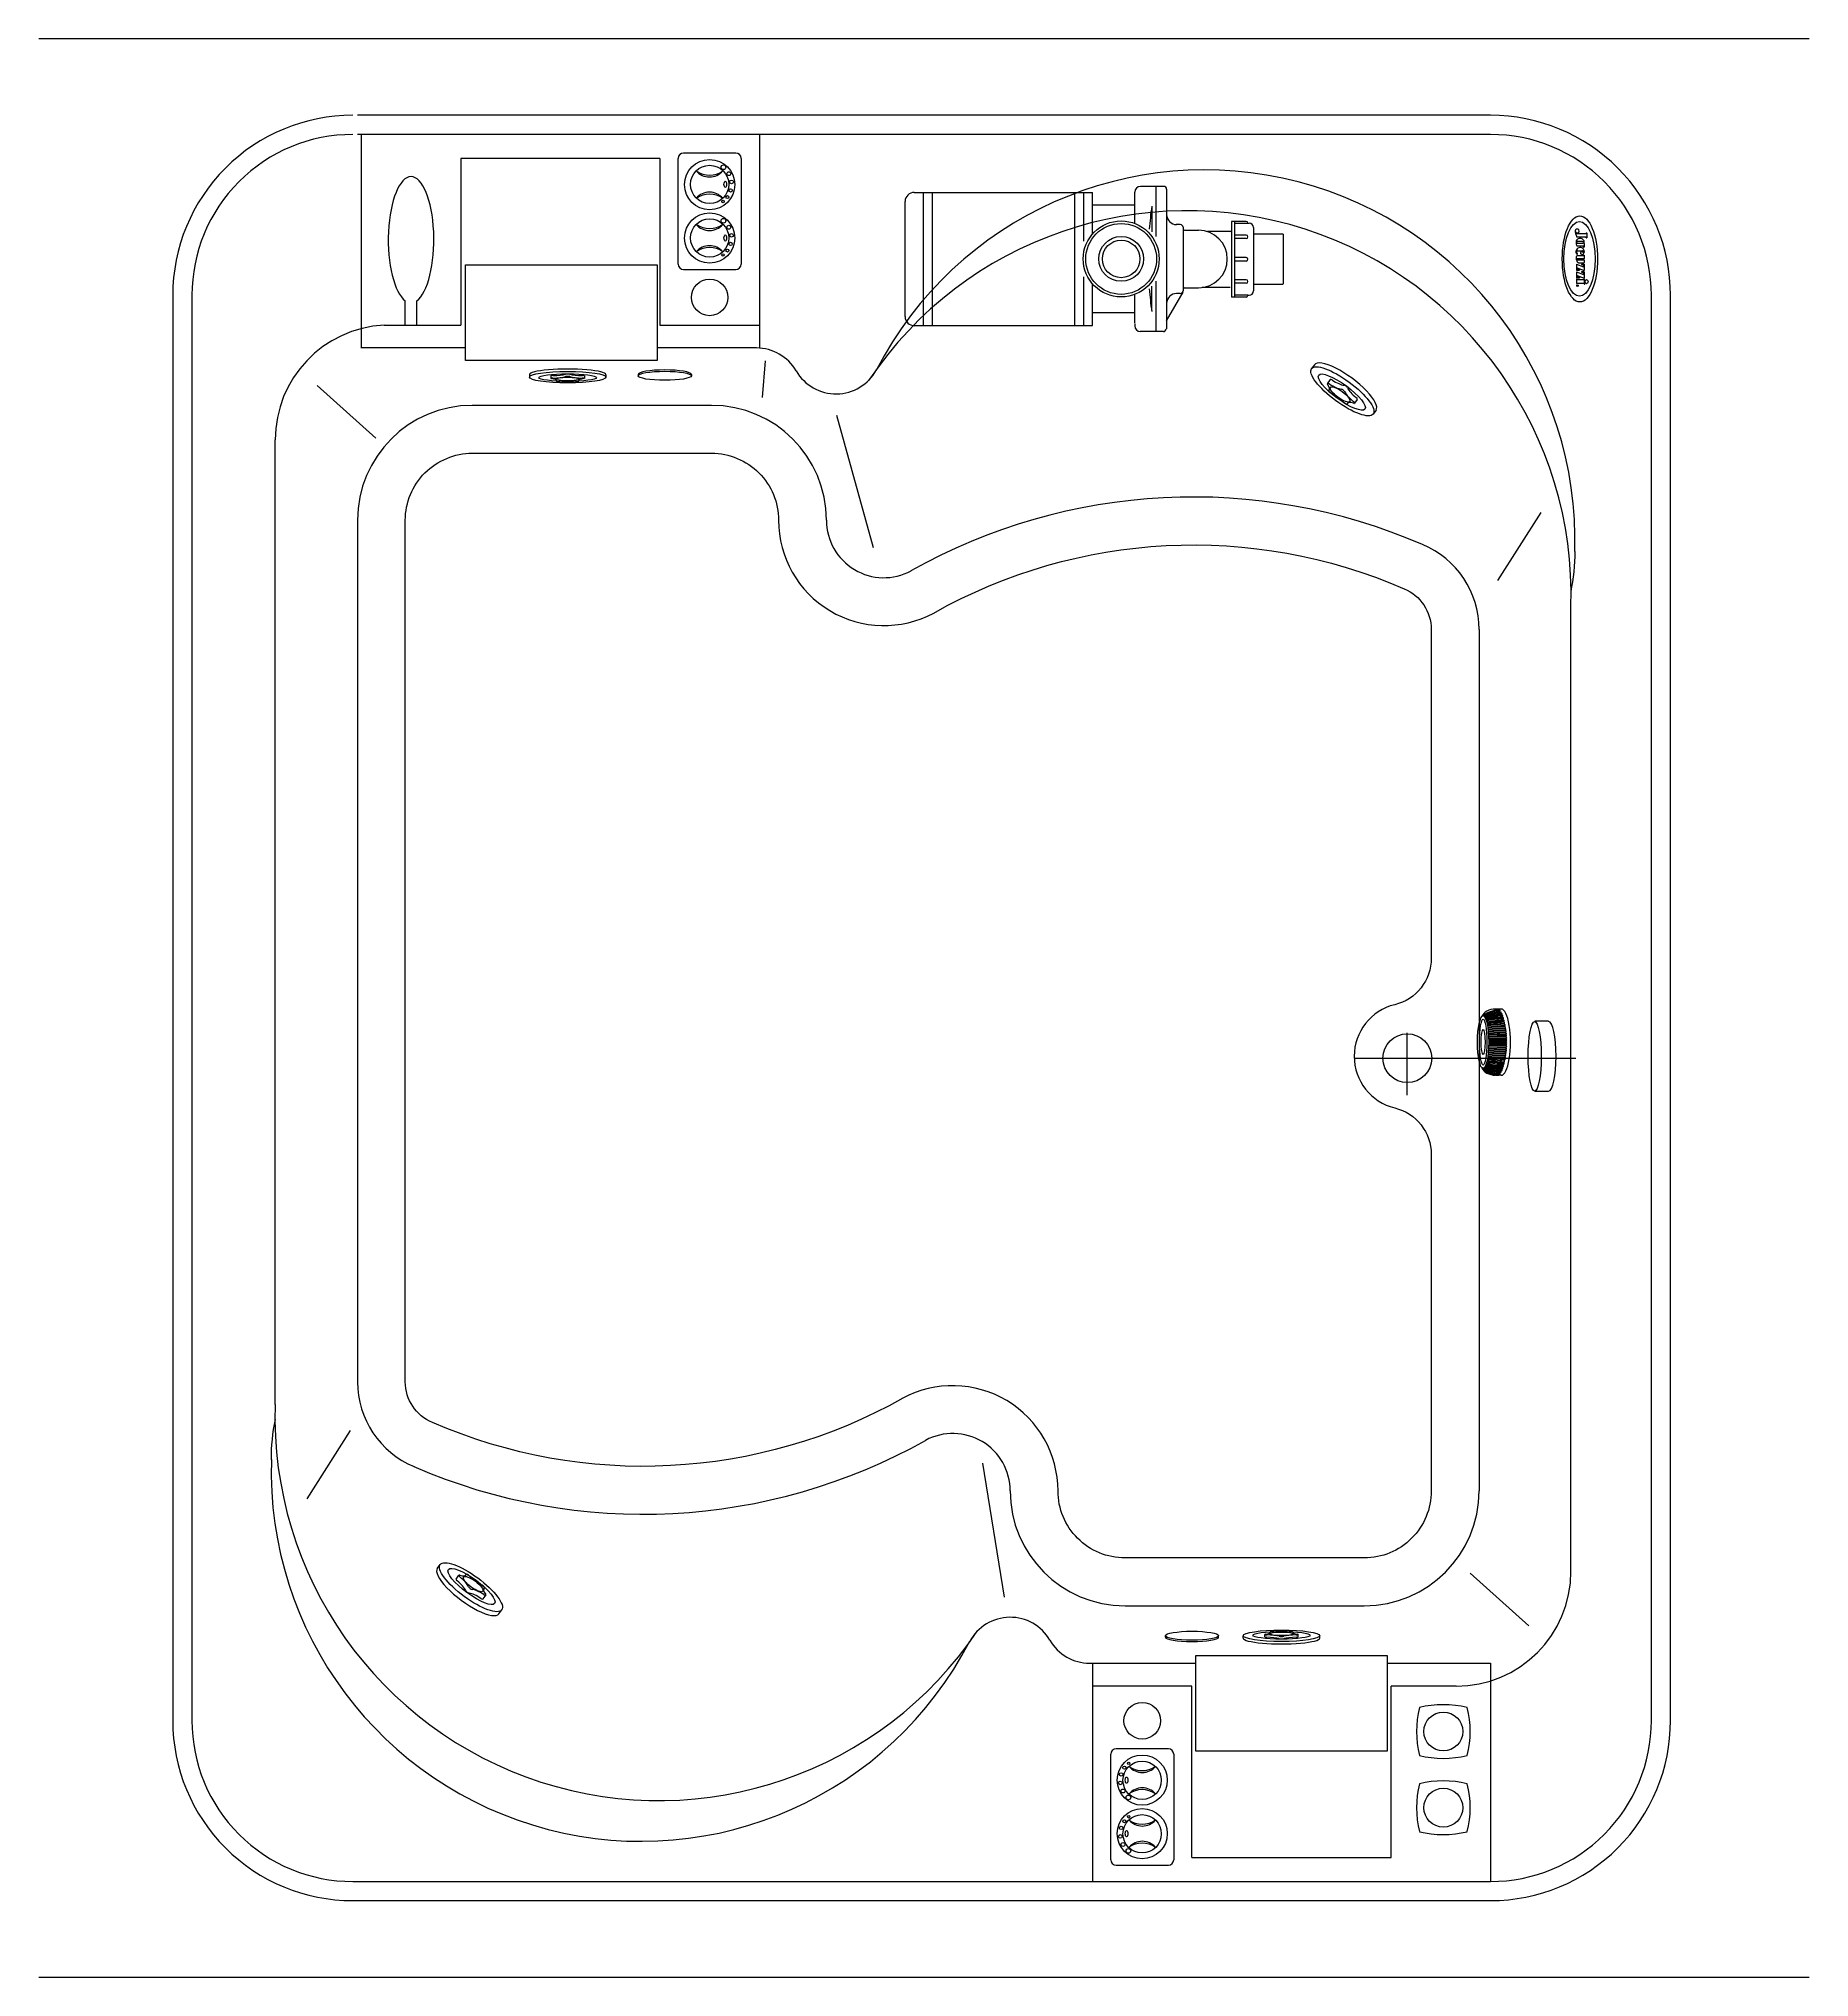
# Model space of a CAD drawing. Header units: millimetres. Extents: x 14433.32 to 14435.17, y 9240.44 to 9242.46.
import ezdxf
from ezdxf.enums import TextEntityAlignment as Align

# ---------------------------------------------------------------- set-up
doc = ezdxf.new("R2010")
doc.units = ezdxf.units.MM
doc.header["$LTSCALE"] = 0.25
for name, color, linetype in [('ARQ-COZ', 2, 'Continuous'), ('ARQ-SAN', 2, 'Continuous'), ('CONTOR05', 4, 'Continuous'), ('LCOTA02', 1, 'Continuous')]:
    doc.layers.add(name, color=color, linetype=linetype)
doc.styles.add('ROMANS', font='stylu.ttf')

# ---------------------------------------------------------------- blocks, each defined once
blk = doc.blocks.new('A$C1BA52001')
at = {"layer": 'LCOTA02'}
for p, q in [((0, 2.27), (0, 0.79)), ((7.43, 0.79), (7.43, 2.27))]:
    blk.add_line(p, q, dxfattribs=at)
blk.add_ellipse((3.71, 2.27), major_axis=(-3.71, 0), ratio=0.186255, dxfattribs=at)
blk.add_ellipse((3.71, 0.79), major_axis=(3.71, 0), ratio=0.213184, start_param=3.141593, end_param=6.283185, dxfattribs=at)
blk = doc.blocks.new('A$C64DC4944')
at = {"layer": 'LCOTA02'}
for p, q in [((1, 10.05), (1.61, 10.04)), ((1, 10.05), (1.61, 10.04)), ((0.54, 6.23), (2.35, 6.11)), ((0.55, 6.43), (2.36, 6.31)), ((0.56, 6.56), (2.37, 6.4)), ((0.58, 6.75), (2.38, 6.6)), ((0.59, 6.88), (2.38, 6.7)), ((0.61, 7.08), (2.4, 6.9)), ((0.63, 7.21), (2.41, 6.99)), ((0.65, 7.4), (2.42, 7.19)), ((0.67, 7.53), (2.43, 7.29)), ((0.7, 7.73), (2.46, 7.49)), ((0.5, 5.45), (2.33, 5.42)), ((0.5, 5.25), (2.33, 5.22)), ((0.5, 5.12), (2.33, 5.12)), ((0.5, 4.93), (2.33, 4.93)), ((0.5, 4.8), (2.33, 4.83)), ((0.5, 4.6), (2.33, 4.63)), ((0.51, 5.78), (2.34, 5.72)), ((0.51, 5.58), (2.33, 5.52)), ((0.51, 4.47), (2.33, 4.53)), ((0.51, 4.27), (2.34, 4.33)), ((0.52, 5.91), (2.34, 5.81)), ((0.52, 4.14), (2.34, 4.24)), ((0.53, 6.1), (2.35, 6.01)), ((0.53, 3.95), (2.35, 4.04)), ((0.54, 3.82), (2.35, 3.94)), ((0.55, 3.62), (2.36, 3.74)), ((0.56, 3.49), (2.37, 3.65)), ((0.58, 3.3), (2.38, 3.45)), ((0.59, 3.17), (2.38, 3.35)), ((0.61, 2.97), (2.4, 3.15)), ((0.63, 2.84), (2.41, 3.06)), ((0.65, 2.65), (2.42, 2.86)), ((0.67, 2.52), (2.43, 2.76)), ((0.7, 2.32), (2.46, 2.56)), ((1, 0), (1.61, 0.01))]:
    blk.add_line(p, q, dxfattribs=at)
for centre, radius, start, end in [((0.78, 8.28), 0.0957, 76.4345, 262.6285), ((0.83, 8.64), 0.0886, 70.0987, 280.7386), ((0.27, 0.94), 7.45, 72.2851, 85.8848), ((0.9, 8.97), 0.0853, 77.1949, 270.3983), ((0.81, 3.81), 4.74, 68.2863, 89.644), ((0.81, 4.32), 4.4, 66.1373, 89.444), ((0.96, 9.26), 0.0777, 73.1915, 257.3605), ((0.5, 3.09), 5.81, 68.528, 86.0922), ((0.67, 4.8), 4.27, 62.3198, 86.6528), ((0.56, 4.48), 4.72, 63.2328, 85.4084), ((0.73, 5.64), 3.71, 57.5492, 86.0418), ((1.05, 9.54), 0.0615, 68.3204, 262.6804), ((0.87, 6.16), 3.32, 55.1075, 86.9796), ((0.99, 6.71), 2.88, 50.6805, 88.3252), ((1.17, 9.8), 0.0615, 68.3204, 262.6804), ((1.17, 7.3), 2.43, 44.3309, 90.2321), ((1.25, 7.67), 2.18, 37.8314, 91.6456), ((1.27, 9.97), 0.0437, 95.1947, 269.2796), ((1.48, 8.38), 1.65, 23.122, 97.4137), ((1.4, 8.12), 1.81, 29.4273, 93.9522), ((1.6, 8.54), 1.5, 15.4909, 89.5), ((0.54, 6.33), 0.0985, 85.009, 266.8693), ((0.57, 6.66), 0.098, 83.6339, 266.1623), ((0.6, 6.98), 0.0976, 82.2368, 265.4561), ((0.64, 7.31), 0.0971, 80.818, 264.7502), ((0.68, 7.63), 0.0966, 79.3777, 264.0441), ((0.73, 7.95), 0.0962, 77.9164, 263.337), ((-5.35, -37.79), 46.05, 80.2208, 82.4284), ((-0.81, -6.43), 14.56, 76.9086, 83.8716), ((-0.02, -2.86), 11.07, 76.75, 85.9055), ((0.5, 5.35), 0.1, 89, 269), ((0.5, 5.03), 0.1, 90, 270), ((0.5, 4.7), 0.1, 91, 271), ((0.51, 5.68), 0.0995, 87.6922, 268.2877), ((0.51, 4.37), 0.0995, 91.7123, 272.3078), ((0.52, 6.01), 0.099, 86.3618, 267.5776), ((0.52, 4.04), 0.099, 92.4224, 273.6382), ((0.54, 3.72), 0.0985, 93.1307, 274.991), ((0.57, 3.39), 0.098, 93.8377, 276.3661), ((0.6, 3.07), 0.0976, 94.5439, 277.7632), ((0.64, 2.74), 0.0971, 95.2498, 279.182), ((0.68, 2.42), 0.0966, 95.9559, 280.6223), ((0.73, 2.1), 0.0962, 96.663, 282.0836), ((-5.35, 47.84), 46.05, 277.5716, 279.7791), ((-0.81, 16.48), 14.56, 276.1284, 283.0908), ((-0.02, 12.91), 11.07, 274.0945, 283.2492), ((0.78, 1.77), 0.0957, 97.3715, 283.5655), ((0.83, 1.41), 0.0886, 79.2614, 289.9013), ((0.27, 9.11), 7.45, 274.1152, 287.7136), ((0.9, 1.08), 0.0853, 89.6017, 282.8051), ((0.81, 6.24), 4.74, 270.356, 291.7114), ((0.81, 5.73), 4.4, 270.556, 293.8599), ((0.96, 0.79), 0.0777, 102.6395, 286.8085), ((0.5, 6.96), 5.81, 273.9078, 291.4695), ((0.67, 5.25), 4.27, 273.3472, 297.6765), ((0.56, 5.57), 4.72, 274.5916, 296.7633), ((0.73, 4.41), 3.71, 273.9582, 302.4452), ((1.05, 0.51), 0.0615, 97.3196, 291.6796), ((0.87, 3.89), 3.32, 273.0204, 304.8844), ((0.99, 3.34), 2.88, 271.6748, 309.1263), ((1.17, 0.25), 0.0615, 97.3196, 291.6796), ((1.17, 2.75), 2.43, 269.7679, 315.0739), ((1.25, 2.38), 2.18, 268.3544, 322.1082), ((1.6, 1.51), 1.5, 270.5, 344.4472)]:
    blk.add_arc(centre, radius, start, end, dxfattribs=at)
blk.add_ellipse((1, 5.03), major_axis=(0, 5.03), ratio=0.198307, start_param=6.281174, end_param=9.428239, dxfattribs=at)
for major_axis, ratio in [((0, 4), 0.1484), ((0, 3.49), 0.114375), ((0, 1.89), 0.112344)]:
    blk.add_ellipse((2.92, 5.02), major_axis=major_axis, ratio=ratio, dxfattribs=at)
blk = doc.blocks.new('A$C01223EBC')
at = {"layer": 'CONTOR05', "rotation": 270}
blk.add_blockref('A$C64DC4944', (0, 3.52), dxfattribs=at)
blk = doc.blocks.new('A$C1E5B20B9')
at = {"layer": 'LCOTA02'}
for p, q in [((12, 80), (17, 80)), ((14.6, 57.5), (19.6, 57.5)), ((14.6, 22.5), (20, 22.5)), ((12, 0), (17, 0))]:
    blk.add_line(p, q, dxfattribs=at)
for centre, major_axis, start_param, end_param in [((12, 40), (0, 40), 0, 3.141593), ((11.3, 40), (0, 2.68), 0.506677, 2.634916), ((8.2, 59), (0, 19), 3.648269, 4.519872), ((14.6, 54.8), (0, 2.68), 6.283185, 7.661464), ((16.3, 40), (0, 2.68), 0.506677, 2.634916), ((13.2, 59), (0, 19), 3.648269, 4.519872), ((19.6, 54.8), (0, 2.68), 5.533225, 7.661464), ((24, 70.7), (0, 19), 2.391632, 3.263235), ((24.8, 49.2), (0, 2.68), 4.276588, 6.404827), ((30.7, 40), (0, 19), 1.134995, 2.006598), ((8.2, 21), (0, 19), 4.904906, 5.776509), ((14.6, 25.2), (0, 2.68), 1.763314, 3.141593), ((13.2, 21), (0, 19), 4.904906, 5.776509), ((19.6, 25.2), (0, 2.68), 1.763314, 3.891553), ((24, 9.3), (0, 19), 6.161543, 7.033146), ((24.8, 30.8), (0, 2.68), 3.019951, 5.14819)]:
    blk.add_ellipse(centre, major_axis=major_axis, ratio=0.3, start_param=start_param, end_param=end_param, dxfattribs=at)
for centre, major_axis, ratio in [((17, 40), (0, 40), 0.3), ((18, 40), (0, 30), 0.266667), ((21, 40), (0, 12.5), 0.3)]:
    blk.add_ellipse(centre, major_axis=major_axis, ratio=ratio, dxfattribs=at)
blk = doc.blocks.new('A$C05FF093C')
at = {"layer": 'CONTOR05', "xscale": 0.5, "zscale": 0.5}
blk.add_blockref('A$C1E5B20B9', (0, 0), dxfattribs=at)
blk = doc.blocks.new('A$C7EDF135F')
at = {"layer": 'LCOTA02'}
for p, q in [((12, 80), (17, 80)), ((14.6, 57.5), (19.6, 57.5)), ((14.6, 22.5), (20, 22.5)), ((12, 0), (17, 0))]:
    blk.add_line(p, q, dxfattribs=at)
for centre, major_axis, start_param, end_param in [((12, 40), (0, 40), 0, 3.141593), ((11.3, 40), (0, 2.68), 0.506677, 2.634916), ((8.2, 59), (0, 19), 3.648269, 4.519872), ((14.6, 54.8), (0, 2.68), 6.283185, 7.661464), ((16.3, 40), (0, 2.68), 0.506677, 2.634916), ((13.2, 59), (0, 19), 3.648269, 4.519872), ((19.6, 54.8), (0, 2.68), 5.533225, 7.661464), ((24, 70.7), (0, 19), 2.391632, 3.263235), ((24.8, 49.2), (0, 2.68), 4.276588, 6.404827), ((30.7, 40), (0, 19), 1.134995, 2.006598), ((8.2, 21), (0, 19), 4.904906, 5.776509), ((14.6, 25.2), (0, 2.68), 1.763314, 3.141593), ((13.2, 21), (0, 19), 4.904906, 5.776509), ((19.6, 25.2), (0, 2.68), 1.763314, 3.891553), ((24, 9.3), (0, 19), 6.161543, 7.033146), ((24.8, 30.8), (0, 2.68), 3.019951, 5.14819)]:
    blk.add_ellipse(centre, major_axis=major_axis, ratio=0.3, start_param=start_param, end_param=end_param, dxfattribs=at)
for centre, major_axis, ratio in [((17, 40), (0, 40), 0.3), ((18, 40), (0, 30), 0.266667), ((21, 40), (0, 12.5), 0.3)]:
    blk.add_ellipse(centre, major_axis=major_axis, ratio=ratio, dxfattribs=at)
blk = doc.blocks.new('A$C38FC4AA3')
at = {"layer": 'LCOTA02'}
blk.add_circle((2.77, 2.77), 2.03, dxfattribs=at)
for centre, start, end in [((10.53, 2.77), 166.3145, 193.6855), ((2.77, -5), 76.3145, 103.6855), ((-5, 2.77), 346.3145, 13.6855), ((2.77, 10.53), 256.3145, 283.6855)]:
    blk.add_arc(centre, 10.57, start, end, dxfattribs=at)
blk = doc.blocks.new('A$C2ABE5EC2')
at = {"layer": 'CONTOR05'}
for p in [(0.03, 0.03), (7.99, 0.03)]:
    blk.add_blockref('A$C38FC4AA3', p, dxfattribs=at)
blk = doc.blocks.new('A$C3B354A91')
at = {"color": 1}
for p, q in [((78.3, 110.3), (78.3, 111.4)), ((79.1, 112.2), (100.7, 112.2)), ((79.9, 109.5), (79.1, 109.5)), ((80.7, 64), (80.7, 108.7)), ((100.7, 109.5), (98, 109.5)), ((98, 109.5), (98, 67.5)), ((101.6, 111.4), (101.6, 110.3)), ((126.3, 99.5), (126.3, 99.8)), ((127.1, 100.6), (143, 100.6)), ((143, 97.9), (140.8, 97.9)), ((143.8, 99.8), (143.8, 98.7)), ((160.9, 70.1), (160.9, 93.1)), ((180.2, 98.4), (180.2, 100.2)), ((180.6, 100.6), (196.5, 100.6)), ((180.6, 98), (182.5, 98)), ((182.9, 97.6), (182.9, 72.5)), ((202, 100.6), (214.9, 100.6)), ((221.7, 65.9), (234, 97.9)), ((221.8, 100.4), (221.8, 89.5)), ((222.2, 100.8), (250.8, 100.8)), ((222.2, 89.1), (223.7, 89.1)), ((238.7, 67.9), (251.2, 100.2)), ((256.6, 65.9), (268.9, 97.9)), ((256.7, 100.4), (256.7, 89.5)), ((257.1, 100.8), (285.6, 100.8)), ((257.1, 89.1), (258.6, 89.1)), ((273.6, 67.9), (286, 100.2)), ((175.5, 66.7), (175.5, 69.5)), ((222.2, 65.2), (249.5, 65.2)), ((247.7, 79.1), (249.5, 79.1)), ((249.9, 65.4), (249.9, 78.7)), ((257, 65.2), (284.3, 65.2)), ((282.5, 79.1), (284.3, 79.1)), ((284.8, 65.4), (284.8, 78.7)), ((291, 65.3), (291, 66.2)), ((291.4, 64.9), (310.7, 64.9)), ((311.1, 65.3), (311.1, 66.1))]:
    blk.add_line(p, q, dxfattribs=at)
blk.add_lwpolyline([(126.1, 70.7), (126.1, 93.4, 1), (117.9, 93.4), (117.9, 70.7, 1)], format="xyb", close=True, dxfattribs=at)
for points in [[(196.9, 100.2), (196.9, 68.8, 0.135484), (197, 68.4, 0.597309), (201.5, 68.6, 0.11277), (201.6, 69), (201.6, 100.2)], [(200.1, 64, 0.062974), (213.8, 71.3, 0.257829), (215.3, 74), (215.3, 100.2)], [(306.9, 102.2), (291.6, 102.2, 0.414214), (291.2, 101.8), (291.2, 99.7, 0.414214), (291.6, 99.3), (292.9, 99.3, -0.414214), (293.3, 98.9), (293.3, 68.2)], [(309, 68.1), (309, 99.5, -0.309408), (309.5, 100.2, 0.090701), (313.4, 102.6, 0.365017), (313.4, 103.1), (313, 103.8, 0.451807), (311.8, 104, -0.178007), (306.7, 102.2)]]:
    blk.add_lwpolyline(points, format="xyb", dxfattribs=at)
blk.add_circle((320.5, 70.1), 3.49, dxfattribs=at)
for centre, radius, start, end in [((79.1, 111.4), 0.803, 90, 180), ((79.1, 110.3), 0.803, 180, 270), ((79.9, 108.7), 0.803, 360, 90), ((100.7, 111.4), 0.803, 360, 90), ((100.7, 110.3), 0.803, 270, 360), ((125.9, 99.5), 0.401, 231.45531, 0), ((127.1, 99.8), 0.803, 90, 180), ((140.8, 97.1), 0.803, 90, 180), ((143, 99.8), 0.803, 0, 90), ((143, 98.7), 0.803, 270, 0), ((165.1, 82.3), 19.6, 127.13134, 242.26712), ((164.3, 84.3), 17.5, 88.59962, 128.95271), ((169.6, 92.9), 8.64, 150.43729, 179.01242), ((166.3, 94.4), 5.08, 97.11199, 147.24263), ((170.3, 89.8), 6.07, 110.28331, 290.7343), ((164.1, 87.9), 13.9, 29.5272, 87.50186), ((166.2, 95.2), 4.29, 50.78098, 96.34141), ((167.6, 97.3), 1.84, 289.02953, 44.08726), ((169.2, 91.3), 7.85, 294.39358, 25.90718), ((180.6, 100.2), 0.401, 90, 180), ((180.6, 98.4), 0.401, 180, 270), ((182.5, 97.6), 0.401, 0, 90), ((196.5, 100.2), 0.401, 0, 90), ((202, 100.2), 0.401, 90, 180), ((214.9, 100.2), 0.401, 0, 90), ((222.2, 100.4), 0.401, 90, 180), ((222.2, 89.5), 0.401, 180, 270), ((223.7, 89.5), 0.401, 270, 355.05883), ((235.3, 88.5), 11.3, 130.15733, 175.05883), ((232.5, 91.7), 7.01, 80.33745, 129.00483), ((233.6, 98.1), 0.5, 338.92958, 80.33745), ((250.8, 100.4), 0.401, 338.92958, 90), ((257.1, 100.4), 0.401, 90, 180), ((257.1, 89.5), 0.401, 180, 270), ((258.6, 89.5), 0.401, 270, 355.05883), ((270.2, 88.5), 11.3, 130.15733, 175.05883), ((267.3, 91.7), 7.01, 80.33745, 129.00483), ((268.4, 98.1), 0.5, 338.92958, 80.33745), ((285.6, 100.4), 0.401, 338.92958, 90), ((70, 68.8), 9.29, 122.98031, 234.80885), ((69.2, 67.7), 8, 234.80885, 260.1754), ((69.4, 69.8), 8.1, 329.38819, 123.2376), ((73, 89.8), 30.4, 260.1754, 285.41833), ((78.3, 64.6), 2.66, 297.20293, 316.52893), ((78.3, 64.4), 2.49, 320.21994, 351.14429), ((57.1, 146.7), 89.5, 285.56043, 296.84445), ((97.2, 67.5), 0.803, 298.82315, 360), ((164.9, 81.4), 18.8, 241.68236, 289.34326), ((165, 69.7), 4.07, 174.05436, 252.53888), ((166.1, 77.3), 11.7, 258.5772, 294.21967), ((166.7, 75.4), 9.65, 295.27036, 324.8584), ((162.5, 82.3), 20.5, 295.00308, 308.90895), ((175, 69.5), 0.5, 0, 144.8584), ((175, 66.7), 0.5, 309.13116, 0), ((192.3, 72.5), 9.42, 180, 267.92324), ((193.9, 81.5), 18.5, 264.07358, 289.85013), ((222.2, 65.7), 0.5, 158.92958, 270), ((239.2, 67.7), 0.5, 158.92958, 274.07432), ((238.4, 77.9), 10.7, 274.07432, 281.22181), ((235.7, 77.8), 11.5, 294.82753, 3.77721), ((247.7, 78.6), 0.5, 90, 183.77721), ((249.5, 78.7), 0.401, 0, 90), ((249.5, 65.7), 0.401, 270, 0), ((257, 65.7), 0.5, 158.92958, 270), ((274, 67.7), 0.5, 158.92958, 274.07432), ((273.3, 77.9), 10.7, 274.07432, 281.22181), ((270.5, 77.8), 11.5, 294.82753, 3.77721), ((282.5, 78.6), 0.5, 90, 183.77721), ((284.3, 78.7), 0.401, 0, 90), ((284.3, 65.7), 0.401, 270, 0), ((291.4, 66.2), 0.401, 82.17237, 180), ((291.4, 65.3), 0.401, 180, 270), ((291.7, 68.2), 1.61, 262.17237, 0), ((310.6, 68.1), 1.61, 180, 273.61115), ((310.7, 66.1), 0.401, 0, 93.61115), ((310.7, 65.3), 0.401, 270, 0)]:
    blk.add_arc(centre, radius, start, end, dxfattribs=at)
for centre, major_axis, ratio in [((197.8, 79.2), (-171.8, 0), 0.415223), ((302.5, 111.9), (-10.3, 0), 0.621803)]:
    blk.add_ellipse(centre, major_axis=major_axis, ratio=ratio, dxfattribs=at)
at = {"layer": 'LCOTA02'}
for p, q in [((140, 97.1), (140, 68)), ((127.1, 65.8), (127.1, 63.7))]:
    blk.add_line(p, q, dxfattribs=at)
for centre, radius, start, end in [((122.7, 82), 19.4, 126.3033, 231.48564), ((119.5, 88.6), 12.3, 59.92306, 132.27609), ((78, 64.6), 2, 149.38819, 195.77516), ((78.9, 64.9), 2.92, 195.77516, 246.12825), ((78.6, 64), 2, 246.12825, 297.20293), ((119.6, 76.9), 13.4, 228.39986, 304.23053), ((123.5, 96.5), 32.9, 276.28599, 300.08621)]:
    blk.add_arc(centre, radius, start, end, dxfattribs=at)
blk.add_ellipse((197.8, 80.8), major_axis=(-197.8, 0), ratio=0.408776, dxfattribs=at)
at = {"color": 1, "style": 'ROMANS'}
blk.add_text('R', height=3.5, dxfattribs=at).set_placement((320.5, 70.1), align=Align.MIDDLE_CENTER)
blk = doc.blocks.new('A$C608765B5')
at = {"layer": 'CONTOR05', "xscale": 0.0227496670517934, "yscale": 0.0227496670517934, "zscale": 0.0227496670517934, "rotation": 270}
blk.add_blockref('A$C3B354A91', (0, 9), dxfattribs=at)
blk = doc.blocks.new('A$C06D429E0')
at = {"layer": 'CONTOR05', "rotation": 180}
blk.add_blockref('A$C608765B5', (3.68, 9), dxfattribs=at)

msp = doc.modelspace()

# ---------------------------------------------------------------- linework, layer by layer
at = {"layer": 'ARQ-COZ'}
for p, q in [((14433.6558, 9242.3646), (14433.6558, 9242.1415)), ((14434.0718, 9242.3646), (14434.0718, 9242.1415)), ((14434.0471, 9242.3452), (14433.9925, 9242.3452)), ((14433.9678, 9242.3396), (14433.7598, 9242.3396)), ((14433.7598, 9242.3396), (14433.7598, 9242.1654)), ((14433.9678, 9242.3396), (14433.9678, 9242.1654)), ((14433.9869, 9242.2292), (14433.9869, 9242.3396)), ((14434.0527, 9242.3396), (14434.0527, 9242.2292)), ((14434.2336, 9242.3041), (14434.4199, 9242.3041)), ((14434.2431, 9242.1649), (14434.2431, 9242.3041)), ((14434.2526, 9242.1649), (14434.2526, 9242.3041)), ((14434.4013, 9242.1649), (14434.4013, 9242.3041)), ((14434.4109, 9242.2532), (14434.4109, 9242.3041)), ((14434.4199, 9242.2606), (14434.4199, 9242.3041)), ((14434.4199, 9242.2906), (14434.4199, 9242.3041)), ((14434.464, 9242.3022), (14434.464, 9242.3044)), ((14434.464, 9242.3022), (14434.464, 9242.3044)), ((14434.4868, 9242.3104), (14434.47, 9242.3104)), ((14434.4868, 9242.3104), (14434.47, 9242.3104)), ((14434.4939, 9242.3104), (14434.4854, 9242.3104)), ((14434.4861, 9242.3104), (14434.4861, 9242.2579)), ((14434.4972, 9242.3075), (14434.4972, 9242.1615)), ((14434.224, 9242.1744), (14434.224, 9242.2946)), ((14434.464, 9242.2906), (14434.4199, 9242.2906)), ((14434.4817, 9242.2886), (14434.4817, 9242.263)), ((14434.5116, 9242.2705), (14434.5072, 9242.2705)), ((14434.5144, 9242.2676), (14434.5144, 9242.2014)), ((14434.5159, 9242.2646), (14434.5307, 9242.2646)), ((14434.5636, 9242.2631), (14434.5399, 9242.2631)), ((14434.5644, 9242.2632), (14434.5639, 9242.2632)), ((14434.5651, 9242.2737), (14434.5651, 9242.1948)), ((14434.5681, 9242.2737), (14434.5681, 9242.1948)), ((14434.5681, 9242.2719), (14434.5835, 9242.2719)), ((14434.588, 9242.2674), (14434.588, 9242.2011)), ((14434.588, 9242.2674), (14434.588, 9242.2011)), ((14434.619, 9242.2604), (14434.588, 9242.2604)), ((14434.619, 9242.2604), (14434.588, 9242.2604)), ((14434.619, 9242.2604), (14434.619, 9242.2085)), ((14434.619, 9242.2604), (14434.619, 9242.2122)), ((14433.9925, 9242.2236), (14434.0471, 9242.2236)), ((14434.4109, 9242.1649), (14434.4109, 9242.2159)), ((14434.4199, 9242.1649), (14434.4199, 9242.2085)), ((14434.4199, 9242.1669), (14434.4199, 9242.2026)), ((14434.4199, 9242.1649), (14434.4199, 9242.2026)), ((14434.4199, 9242.1669), (14434.4199, 9242.2026)), ((14434.4817, 9242.1806), (14434.4817, 9242.2062)), ((14434.4861, 9242.2113), (14434.4861, 9242.1587)), ((14434.5159, 9242.2045), (14434.5307, 9242.2045)), ((14434.5636, 9242.2047), (14434.5344, 9242.2047)), ((14434.619, 9242.208), (14434.588, 9242.208)), ((14434.619, 9242.2159), (14434.619, 9242.2122)), ((14434.619, 9242.2122), (14434.619, 9242.2085)), ((14433.7018, 9242.1654), (14433.7018, 9242.1907)), ((14433.7138, 9242.1654), (14433.7138, 9242.1907)), ((14434.5141, 9242.2), (14434.4968, 9242.17)), ((14434.5116, 9242.1985), (14434.5077, 9242.1985)), ((14434.5823, 9242.1966), (14434.5681, 9242.1966)), ((14434.5823, 9242.1966), (14434.5835, 9242.1966)), ((14434.5823, 9242.1966), (14434.5835, 9242.1966)), ((14433.6798, 9242.1654), (14433.7598, 9242.1654)), ((14433.7138, 9242.1654), (14433.714, 9242.1654)), ((14433.9678, 9242.1654), (14434.0718, 9242.1654)), ((14434.2336, 9242.1649), (14434.4199, 9242.1649)), ((14434.4199, 9242.1786), (14434.464, 9242.1786)), ((14434.464, 9242.1668), (14434.464, 9242.1647)), ((14434.464, 9242.1668), (14434.464, 9242.1647)), ((14433.7648, 9242.1416), (14433.6558, 9242.1416)), ((14434.0686, 9242.1416), (14433.9648, 9242.1416)), ((14434.4939, 9242.1587), (14434.4698, 9242.1587)), ((14434.0779, 9242.1282), (14434.0747, 9242.0898)), ((14433.6096, 9242.1025), (14433.6711, 9242.0474)), ((14433.9451, 9242.1139), (14433.9451, 9242.1125)), ((14434.0007, 9242.1139), (14434.0007, 9242.1125)), ((14434.0218, 9242.0816), (14433.7718, 9242.0816)), ((14434.1522, 9242.0715), (14434.1905, 9241.9332)), ((14433.5658, 9241.0378), (14433.5658, 9242.0456)), ((14433.6518, 9241.9616), (14433.6518, 9241.0616)), ((14434.8433, 9241.8985), (14434.8886, 9241.9697)), ((14434.9198, 9240.8636), (14434.9198, 9241.8713)), ((14434.8238, 9241.8476), (14434.8238, 9240.9476)), ((14434.7488, 9241.3611), (14434.7488, 9241.4261)), ((14434.6933, 9241.3996), (14434.9248, 9241.3996)), ((14433.6442, 9241.0106), (14433.5989, 9240.9394)), ((14434.328, 9240.8365), (14434.3052, 9240.9765)), ((14434.8759, 9240.8067), (14434.8145, 9240.8617)), ((14434.4538, 9240.8276), (14434.7038, 9240.8276)), ((14434.496, 9240.7949), (14434.496, 9240.7963)), ((14434.5516, 9240.7949), (14434.5516, 9240.7963)), ((14434.4169, 9240.7676), (14434.5278, 9240.7676)), ((14434.4198, 9240.7676), (14434.4198, 9240.5396)), ((14434.7278, 9240.7676), (14434.8358, 9240.7676)), ((14434.8358, 9240.7676), (14434.8358, 9240.5396)), ((14434.5238, 9240.7436), (14434.4198, 9240.7436)), ((14434.5238, 9240.5646), (14434.5238, 9240.7436)), ((14434.7318, 9240.5646), (14434.7318, 9240.7436)), ((14434.7998, 9240.7436), (14434.7318, 9240.7436)), ((14434.4389, 9240.5623), (14434.4389, 9240.6726)), ((14434.4991, 9240.6783), (14434.4445, 9240.6783)), ((14434.5047, 9240.6726), (14434.5047, 9240.5623)), ((14434.5238, 9240.5646), (14434.7318, 9240.5646)), ((14434.4445, 9240.5566), (14434.4991, 9240.5566))]:
    msp.add_line(p, q, dxfattribs=at)
for points in [[(14433.6468, 9242.3846, 0.414214), (14433.4588, 9242.1966), (14433.4588, 9240.7076, 0.414214), (14433.6468, 9240.5196), (14434.8358, 9240.5196, 0.414214), (14435.0238, 9240.7076), (14435.0238, 9242.1966, 0.414214), (14434.8358, 9242.3846), (14433.6518, 9242.3846)], [(14433.6468, 9242.3646, 0.414214), (14433.4788, 9242.1966), (14433.4788, 9240.7076, 0.414214), (14433.6468, 9240.5396), (14434.8358, 9240.5396, 0.414214), (14435.0038, 9240.7076), (14435.0038, 9242.1966, 0.414214), (14434.8358, 9242.3646), (14433.6518, 9242.3646)], [(14434.9238, 9241.929, -0.051037), (14434.9195, 9241.887)], [(14433.5618, 9240.9802, -0.051037), (14433.5661, 9241.0222)]]:
    msp.add_lwpolyline(points, format="xyb", dxfattribs=at)
for points in [[(14434.464, 9242.2717), (14434.464, 9242.2955), (14434.464, 9242.3022)], [(14434.464, 9242.2906), (14434.464, 9242.2955), (14434.464, 9242.3022)], [(14434.5805, 9242.2737), (14434.5651, 9242.2737)], [(14434.5805, 9242.2595), (14434.5681, 9242.2595)], [(14434.5805, 9242.2559), (14434.5681, 9242.2559)], [(14434.5805, 9242.236), (14434.5681, 9242.236)], [(14434.5805, 9242.2324), (14434.5681, 9242.2324)], [(14434.5805, 9242.2128), (14434.5681, 9242.2128)], [(14434.5805, 9242.2092), (14434.5681, 9242.2092)], [(14434.464, 9242.1676), (14434.464, 9242.1975)], [(14434.5805, 9242.1948), (14434.5651, 9242.1948)]]:
    msp.add_lwpolyline(points, dxfattribs=at)
for points in [[(14433.7648, 9242.2284), (14433.9648, 9242.2284), (14433.9648, 9242.1284), (14433.7648, 9242.1284)], [(14434.7278, 9240.6758), (14434.5278, 9240.6758), (14434.5278, 9240.7758), (14434.7278, 9240.7758)]]:
    msp.add_lwpolyline(points, close=True, dxfattribs=at)
msp.add_lwpolyline([(14434.0218, 9242.0316, -0.414214), (14434.0918, 9241.9616, 0.567426), (14434.2539, 9241.8647, -0.235007), (14434.7455, 9241.89, -0.302783), (14434.7738, 9241.8476), (14434.7738, 9241.5041, -0.345755), (14434.7356, 9241.4555, 0.785403), (14434.7356, 9241.3477, -0.345755), (14434.7738, 9241.2991), (14434.7738, 9240.9476, -0.414214), (14434.7038, 9240.8776), (14434.4538, 9240.8776, -0.414214), (14434.3838, 9240.9476, 0.567426), (14434.2216, 9241.0444, -0.235007), (14433.7301, 9241.0191, -0.302783), (14433.7018, 9241.0616), (14433.7018, 9241.9616, -0.414214), (14433.7718, 9242.0316)], format="xyb", close=True, dxfattribs=at)
for centre, radius in [((14434.0198, 9242.3122), 0.0262), ((14434.0198, 9242.3124), 0.02), ((14434.0342, 9242.3303), 0.00246), ((14434.0398, 9242.3236), 0.00201), ((14434.0417, 9242.3062), 0.00176), ((14434.0427, 9242.3151), 0.0019), ((14434.0198, 9242.2564), 0.0262), ((14434.0338, 9242.2946), 0.00131), ((14434.0384, 9242.2992), 0.00156), ((14434.0198, 9242.2565), 0.02), ((14434.0342, 9242.2744), 0.00246), ((14434.0398, 9242.2677), 0.00201), ((14434.4498, 9242.2346), 0.0397), ((14434.4498, 9242.2346), 0.037), ((14434.0384, 9242.2433), 0.00156), ((14434.0417, 9242.2503), 0.00176), ((14434.0427, 9242.2592), 0.0019), ((14434.4498, 9242.2346), 0.0234), ((14434.4498, 9242.2346), 0.0196), ((14434.0338, 9242.2387), 0.00131), ((14434.0198, 9242.1944), 0.0191), ((14434.7488, 9241.3996), 0.0255), ((14434.4718, 9240.7075), 0.0191), ((14434.4718, 9240.6455), 0.0262), ((14434.4717, 9240.6453), 0.02), ((14434.4577, 9240.6631), 0.00131), ((14434.4489, 9240.6426), 0.0019), ((14434.4498, 9240.6515), 0.00176), ((14434.4531, 9240.6585), 0.00156), ((14434.4517, 9240.6341), 0.00201), ((14434.4573, 9240.6274), 0.00246), ((14434.4718, 9240.5896), 0.0262), ((14434.4531, 9240.6026), 0.00156), ((14434.4717, 9240.5894), 0.02), ((14434.4577, 9240.6072), 0.00131), ((14434.4489, 9240.5867), 0.0019), ((14434.4498, 9240.5956), 0.00176), ((14434.4517, 9240.5782), 0.00201), ((14434.4573, 9240.5715), 0.00246)]:
    msp.add_circle(centre, radius, dxfattribs=at)
for centre, radius, start, end in [((14433.9925, 9242.3396), 0.00563, 90, 180), ((14434.0471, 9242.3396), 0.00563, 0, 90), ((14434.0196, 9242.3386), 0.0184, 221.0244, 318.9756), ((14434.0198, 9242.3457), 0.0236, 233.8296, 306.1704), ((14434.5373, 9241.941), 0.3866, 358.2139, 152.6311), ((14434.0196, 9242.2859), 0.0184, 41.0244, 138.9756), ((14434.2336, 9242.2946), 0.00954, 90, 180), ((14434.47, 9242.3044), 0.00601, 90, 180), ((14434.47, 9242.3044), 0.00601, 90, 180), ((14434.4944, 9242.3075), 0.00286, 0, 90), ((14434.0198, 9242.2787), 0.0236, 53.8296, 126.1704), ((14434.5188, 9241.8838), 0.4012, 358.2149, 146.0204), ((14434.8959, 9242.2341), 0.4179, 172.3703, 175.6636), ((14434.0196, 9242.2827), 0.0184, 221.0244, 318.9756), ((14434.0198, 9242.2899), 0.0236, 233.8296, 306.1704), ((14434.5077, 9242.2809), 0.0104, 180, 270), ((14434.5116, 9242.2676), 0.00286, 0, 90), ((14434.5159, 9242.266), 0.00145, 180, 270), ((14434.5307, 9242.2345), 0.03, 270, 90), ((14434.5644, 9242.2639), 0.000743, 270, 345.1417), ((14434.5805, 9242.2719), 0.0018, 0, 90), ((14434.5835, 9242.2674), 0.0045, 0, 90), ((14434.0196, 9242.23), 0.0184, 41.0244, 138.9756), ((14434.0198, 9242.2229), 0.0236, 53.8296, 126.1704), ((14434.5805, 9242.2577), 0.0018, 270, 90), ((14433.9925, 9242.2292), 0.00563, 180, 270), ((14434.0471, 9242.2292), 0.00563, 270, 0), ((14434.5805, 9242.2342), 0.0018, 270, 90), ((14434.8959, 9242.235), 0.4179, 184.3364, 187.6297), ((14434.5116, 9242.2014), 0.00286, 270, 0), ((14434.5159, 9242.203), 0.00145, 90, 180), ((14434.5805, 9242.211), 0.0018, 270, 90), ((14434.5077, 9242.1881), 0.0104, 90, 180), ((14434.5805, 9242.1966), 0.0018, 270, 0), ((14434.5835, 9242.2011), 0.0045, 270, 0), ((14433.6858, 9242.0456), 0.12, 92.866, 180), ((14434.2336, 9242.1744), 0.00954, 180, 270), ((14434.47, 9242.1647), 0.00601, 180, 270), ((14434.47, 9242.1647), 0.00601, 180, 270), ((14434.4939, 9242.1615), 0.00286, 270, 0), ((14434.0686, 9242.0936), 0.048, 30, 90), ((14434.1518, 9242.1416), 0.048, 210, 331.5908), ((14433.7718, 9241.9616), 0.12, 90, 180), ((14434.0218, 9241.9616), 0.12, 0, 90), ((14434.5251, 9241.3834), 0.6025, 66.5703, 119.3101), ((14434.2018, 9241.9616), 0.06, 180, 298.2869), ((14434.7278, 9241.8476), 0.096, 0, 67.3817), ((14433.7478, 9241.0616), 0.096, 180, 247.3817), ((14433.9667, 9241.0253), 0.4012, 178.2149, 326.0204), ((14434.2738, 9240.9476), 0.06, 0, 118.2869), ((14433.9504, 9241.5258), 0.6025, 246.5703, 299.3101), ((14433.9482, 9240.9682), 0.3866, 178.2139, 332.6311), ((14434.4538, 9240.9476), 0.12, 180, 270), ((14434.7038, 9240.9476), 0.12, 270, 0), ((14434.7998, 9240.8636), 0.12, 270, 0), ((14434.3338, 9240.7676), 0.048, 30, 151.5908), ((14434.4169, 9240.8156), 0.048, 210, 270), ((14434.4445, 9240.6726), 0.00563, 90, 180), ((14434.4991, 9240.6726), 0.00563, 0, 90), ((14434.4717, 9240.679), 0.0236, 233.8296, 306.1704), ((14434.4719, 9240.6718), 0.0184, 221.0244, 318.9756), ((14434.4717, 9240.612), 0.0236, 53.8296, 126.1704), ((14434.4719, 9240.6191), 0.0184, 41.0244, 138.9756), ((14434.4717, 9240.6231), 0.0236, 233.8296, 306.1704), ((14434.4719, 9240.6159), 0.0184, 221.0244, 318.9756), ((14434.4719, 9240.5632), 0.0184, 41.0244, 138.9756), ((14434.4445, 9240.5623), 0.00563, 180, 270), ((14434.4717, 9240.5561), 0.0236, 53.8296, 126.1704), ((14434.4991, 9240.5623), 0.00563, 270, 0)]:
    msp.add_arc(centre, radius, start, end, dxfattribs=at)
for centre, major_axis, ratio, start_param, end_param in [((14433.7078, 9242.2546), (0, 0.066), 0.36067, 3.396397, 9.169974), ((14433.9729, 9242.1139), (-0.0278, 0), 0.16998, 3.142154, 6.283746), ((14433.9729, 9242.1125), (-0.0278, 0), 0.16998, 3.141593, 9.424778), ((14434.5238, 9240.7949), (0.0278, 0), 0.16998, 3.141292, 6.282884), ((14434.5238, 9240.7963), (0.0278, 0), 0.16998, 3.141593, 9.424778)]:
    msp.add_ellipse(centre, major_axis=major_axis, ratio=ratio, start_param=start_param, end_param=end_param, dxfattribs=at)
for centre, major_axis in [((14434.0361, 9242.3124), (0, 0.00326)), ((14434.0361, 9242.2565), (0, 0.00326)), ((14434.4554, 9240.6454), (0, -0.00326)), ((14434.4554, 9240.5895), (0, -0.00326))]:
    msp.add_ellipse(centre, major_axis=major_axis, ratio=0.411765, dxfattribs=at)
at = {"layer": 'ARQ-SAN', "color": 2, "ltscale": 3}
for p, q in [((14435.1688, 9242.4646), (14433.3188, 9242.4646)), ((14433.3188, 9240.4396), (14435.1688, 9240.4396))]:
    msp.add_line(p, q, dxfattribs=at)

# ---------------------------------------------------------------- block references
at = {"layer": 'ARQ-COZ'}
for name, p, xscale, yscale, zscale, rotation in [('A$C06D429E0', (14434.9475, 9242.2796), 0.01, 0.01, 0.01, 180), ('A$C7EDF135F', (14434.6588, 9242.1337), 0.001000000000040226, 0.001000000000003638, 0.001, 233.6180784512819), ('A$C05FF093C', (14433.8314, 9242.1196), 0.001000000000003638, 0.001000000000003638, 0.001, 270), ('A$C01223EBC', (14434.8325, 9241.451), 0.009832775785953346, 0.006882943050168251, 0.009832775785953181, 270), ('A$C1BA52001', (14434.9042, 9241.3651), 0.009832775785953346, 0.009832775785953346, 0.009832775785953181, 90), ('A$C7EDF135F', (14433.7925, 9240.8096), 0.0009999999999539093, 0.001000000000003638, 0.001, 53.61807845799444), ('A$C05FF093C', (14434.6573, 9240.7878), 0.001000000000003638, 0.001000000000003638, 0.001, 90), ('A$C2ABE5EC2', (14434.8144, 9240.5887), 0.01, 0.01, 0.01, 90)]:
    msp.add_blockref(name, p, dxfattribs=dict(at, xscale=xscale, yscale=yscale, zscale=zscale, rotation=rotation))

doc.saveas('drawing.dxf')
